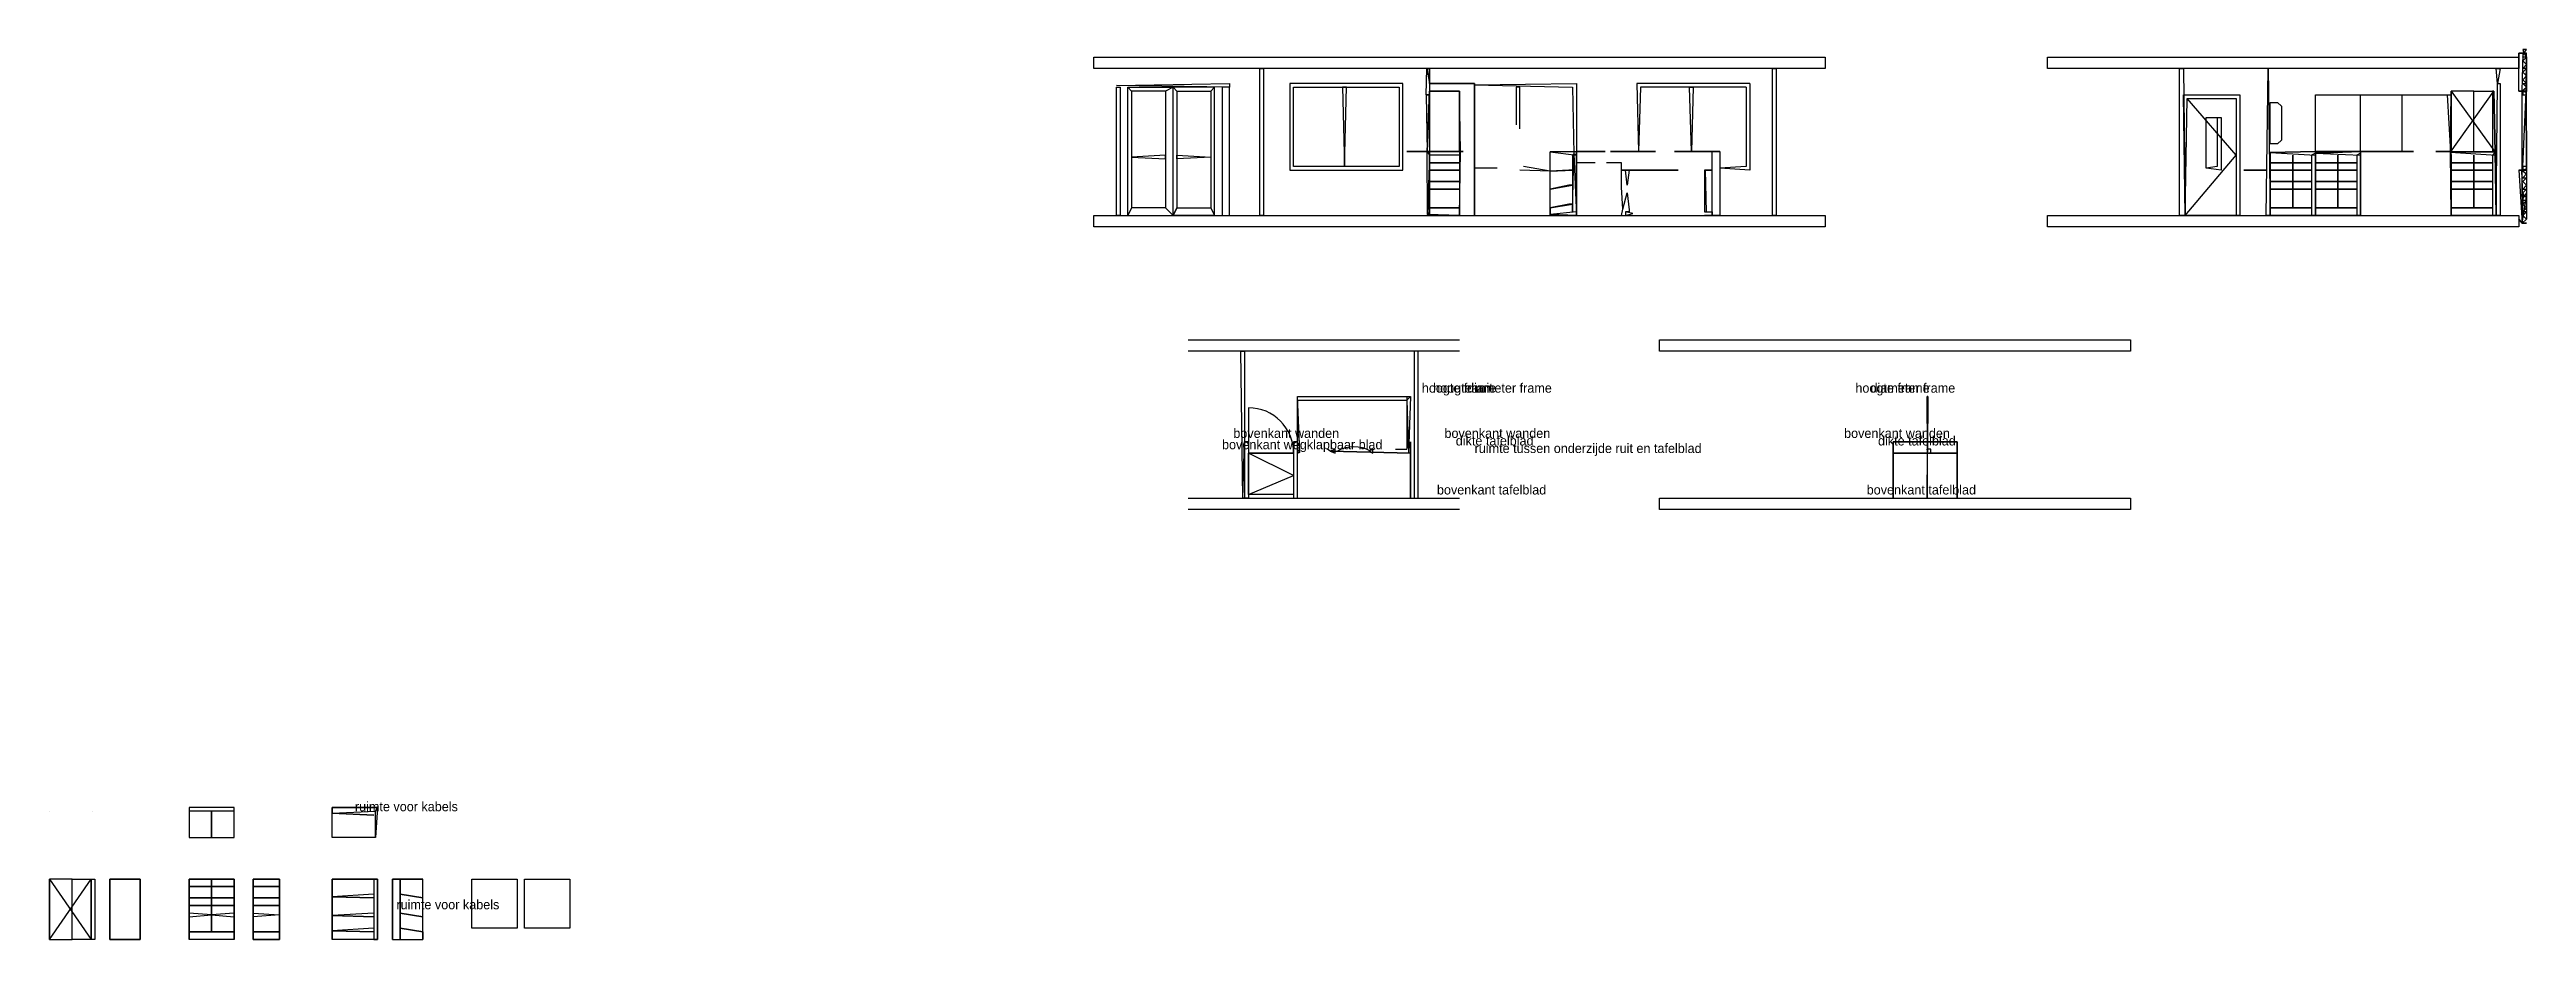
# Model space of a CAD drawing. Header units: metres. Extents: x -641 to 2745, y -1284 to 599.
# Drawn here: x 417 to 1074, y -1284 to -1048 of the extents above; entities that cross this region are included whole.
import ezdxf

# ---------------------------------------------------------------- set-up
doc = ezdxf.new("R2010")
doc.units = ezdxf.units.M

msp = doc.modelspace()

# ---------------------------------------------------------------- texts
for s, p in [('hoogte frame', (781, -1139)), ('hoogte ruit', (784, -1139)), ('diameter frame', (793, -1139)), ('hoogte frame', (896, -1139)), ('diameter frame', (900, -1139)), ('bovenkant wanden', (731, -1151)), ('bovenkant wanden', (787, -1151)), ('bovenkant wanden', (893, -1151)), ('bovenkant wegklapbaar blad', (728, -1154)), ('dikte tafelblad', (790, -1153)), ('ruimte tussen onderzijde ruit en tafelblad', (795, -1155)), ('dikte tafelblad', (902, -1153)), ('bovenkant tafelblad', (785, -1166)), ('bovenkant tafelblad', (899, -1166)), ('ruimte voor kabels', (498, -1250)), ('ruimte voor kabels', (509, -1276))]:
    msp.add_text(s, height=2.5).set_placement(p)

# ---------------------------------------------------------------- linework, layer by layer
for points in [[(694, -1050), (888, -1050), (888, -1053), (694, -1053)], [(947, -1050), (1072, -1050), (1072, -1053), (947, -1053)], [(1073.3, -1049), (1072, -1049), (1072, -1050), (1072, -1050), (1072, -1049), (1073.3, -1049)], [(1073.89, -1059.33), (1074, -1049), (1073, -1049), (1072.75, -1059)], [(1073.3, -1049), (1074, -1048), (1073, -1048), (1073.3, -1049)], [(1073.3, -1049), (1073, -1049), (1074, -1049), (1073.3, -1049)], [(1073.3, -1049), (1074, -1049), (1074, -1049), (1073.3, -1049)], [(700, -1057.5), (730, -1057), (730, -1058), (700, -1057.5)], [(738, -1053), (739, -1053), (739, -1092), (738, -1092)], [(782.33, -1053), (783, -1053), (783, -1060), (782.11, -1060)], [(782.33, -1053), (783, -1053), (783, -1060), (782.11, -1060)], [(783, -1057), (783, -1057), (783, -1053), (782.33, -1053)], [(783, -1057), (795, -1057), (795, -1057), (783, -1057)], [(795, -1057.33), (795, -1057), (795, -1092), (795, -1092)], [(874, -1053), (875, -1053), (875, -1092), (874, -1092)], [(983.5, -1092), (982, -1092), (982, -1053), (983, -1053)], [(1005.5, -1053), (1006, -1092), (1005, -1092), (1005.5, -1053)], [(1066.33, -1057), (1066, -1053), (1067, -1053), (1066.33, -1057)], [(1066.33, -1057), (1067, -1057), (1067, -1092), (1066, -1092)], [(701, -1092), (700, -1092), (700, -1058), (701, -1058)], [(704, -1090), (703, -1092), (703, -1058), (704, -1059)], [(703, -1058), (715, -1058), (713, -1059), (704, -1059)], [(713, -1090), (715, -1092), (715, -1058), (713, -1059)], [(726, -1058), (715, -1058), (716, -1059), (725, -1059)], [(716, -1090), (715, -1092), (715, -1058), (716, -1059)], [(725, -1090), (726, -1092), (726, -1058), (725, -1059)], [(728, -1092), (730, -1092), (730, -1058), (728, -1058)], [(760.5, -1079), (761, -1058), (760, -1058), (760.5, -1079)], [(782.11, -1060), (783, -1060), (783, -1060), (782.11, -1060)], [(782.4, -1075.1), (791, -1075), (791, -1059), (783, -1059)], [(783, -1059), (783, -1059), (783, -1075), (782.4, -1075.1)], [(791, -1059), (783, -1059), (783, -1059), (791, -1059)], [(791, -1059), (791, -1059), (791, -1075), (791.29, -1075)], [(983, -1060), (998, -1060), (998, -1092), (983.5, -1092)], [(984, -1061), (997, -1061), (997, -1092), (983.5, -1092)], [(1006, -1062), (1008, -1062), (1009, -1063), (1009, -1072), (1008, -1073), (1006, -1073)], [(1053.88, -1075.25), (1060, -1075), (1060, -1059), (1054, -1059)], [(1054, -1059), (1054, -1059), (1054, -1075), (1053.88, -1075.25)], [(1065.67, -1075.17), (1060, -1075), (1060, -1059), (1065.33, -1059)], [(1065.33, -1059), (1065, -1059), (1065, -1075), (1065.67, -1075.17)], [(1072.75, -1059), (1073, -1059), (1072, -1059), (1072.75, -1059)], [(1072.75, -1059), (1073, -1059), (1074, -1059), (1073.89, -1059.33)], [(1073.89, -1059.33), (1074, -1059), (1073, -1059), (1073, -1060), (1074, -1060), (1074, -1060), (1074, -1060), (1073.89, -1059.33)], [(989, -1066), (993, -1066), (993, -1080), (989, -1079.5)], [(989, -1066), (992, -1066), (992, -1079), (989, -1079.5)], [(704, -1076.5), (713, -1077), (713, -1076), (704, -1076.5)], [(725, -1076.5), (716, -1077), (716, -1076), (725, -1076.5)], [(777, -1075), (792, -1075), (792, -1075), (777, -1075)], [(782.4, -1075.1), (783, -1075), (783, -1092), (782.5, -1091.75)], [(782.4, -1075.1), (791, -1075), (791, -1092), (782.5, -1091.75)], [(782.4, -1075.1), (783, -1076), (783, -1091), (782.5, -1091.75)], [(782.5, -1091.75), (783, -1092), (783, -1076), (783, -1076)], [(791.29, -1075), (783, -1075), (783, -1092), (791, -1092)], [(791, -1076), (783, -1076), (783, -1075), (791.29, -1075)], [(791.29, -1075), (783, -1075), (783, -1075), (791.29, -1075)], [(815, -1075.14), (822, -1075), (822, -1092), (815, -1091.75)], [(815, -1075.14), (822, -1075), (822, -1075), (815, -1075.14)], [(815, -1075.14), (822, -1076), (822, -1075), (815, -1075.14)], [(821.33, -1075.67), (821, -1076), (821, -1091), (821, -1091)], [(822, -1092), (822, -1092), (822, -1076), (821.33, -1075.67)], [(858, -1075), (860, -1075), (860, -1092), (858, -1092)], [(858, -1075), (860, -1075), (860, -1075), (858, -1075)], [(1006, -1075.33), (1018, -1075), (1018, -1075), (1006, -1075.33)], [(1006, -1075.33), (1018, -1075), (1018, -1092), (1006, -1092)], [(1006, -1075.33), (1018, -1076), (1018, -1075), (1006, -1075.33)], [(1006, -1075.33), (1006, -1076), (1006, -1092), (1006, -1092)], [(1012, -1076), (1012, -1076), (1012, -1090), (1012, -1090)], [(1018, -1075.5), (1017, -1076), (1017, -1092), (1018, -1092)], [(1018, -1075.5), (1030, -1075), (1030, -1092), (1018, -1092)], [(1018, -1075.5), (1030, -1076), (1030, -1075), (1018, -1075.5)], [(1018, -1075.5), (1018, -1076), (1018, -1092), (1018, -1092)], [(1024, -1076), (1024, -1076), (1024, -1090), (1024, -1090)], [(1030, -1075.5), (1029, -1076), (1029, -1092), (1030, -1092)], [(1053.88, -1075.25), (1066, -1075), (1066, -1092), (1054, -1092)], [(1053.88, -1075.25), (1066, -1076), (1066, -1075), (1053.88, -1075.25)], [(1053.88, -1075.25), (1054, -1076), (1054, -1092), (1054, -1092)], [(1065.67, -1075.17), (1054, -1075), (1054, -1075), (1065.67, -1075.17)], [(1060, -1076), (1060, -1076), (1060, -1090), (1060, -1090)], [(1065.67, -1075.17), (1065, -1076), (1065, -1092), (1066, -1092)], [(791, -1078), (783, -1078), (783, -1078), (791, -1078)], [(791, -1080), (783, -1080), (783, -1080), (791, -1080)], [(791, -1083), (783, -1083), (783, -1083), (791, -1083)], [(815, -1080.25), (821, -1080), (820, -1080), (815, -1080.25)], [(815, -1085), (821, -1084), (820, -1084), (815, -1085)], [(837, -1080), (835, -1080), (835, -1080), (837, -1080)], [(856.2, -1080), (856, -1080), (856, -1091), (856.5, -1091)], [(856.2, -1080), (858, -1080), (858, -1080), (856.2, -1080)], [(999, -1080), (1005, -1080), (1005, -1080), (999, -1080)], [(1012, -1078), (1006, -1078), (1006, -1078), (1012, -1078)], [(1012, -1080), (1006, -1080), (1006, -1080), (1012, -1080)], [(1012, -1083), (1006, -1083), (1006, -1083), (1012, -1083)], [(1012, -1078), (1017, -1078), (1017, -1078), (1012, -1078)], [(1012, -1080), (1017, -1080), (1017, -1080), (1012, -1080)], [(1012, -1083), (1017, -1083), (1017, -1083), (1012, -1083)], [(1024, -1078), (1018, -1078), (1018, -1078), (1024, -1078)], [(1024, -1080), (1018, -1080), (1018, -1080), (1024, -1080)], [(1024, -1083), (1018, -1083), (1018, -1083), (1024, -1083)], [(1024, -1078), (1029, -1078), (1029, -1078), (1024, -1078)], [(1024, -1080), (1029, -1080), (1029, -1080), (1024, -1080)], [(1024, -1083), (1029, -1083), (1029, -1083), (1024, -1083)], [(1060, -1078), (1054, -1078), (1054, -1078), (1060, -1078)], [(1060, -1080), (1054, -1080), (1054, -1080), (1060, -1080)], [(1060, -1083), (1054, -1083), (1054, -1083), (1060, -1083)], [(1060, -1078), (1065, -1078), (1065, -1078), (1060, -1078)], [(1060, -1080), (1065, -1080), (1065, -1080), (1060, -1080)], [(1060, -1083), (1065, -1083), (1065, -1083), (1060, -1083)], [(1072.75, -1080), (1073, -1080), (1072, -1080), (1072.75, -1080)], [(1072.75, -1080), (1073, -1080), (1074, -1080), (1074, -1079.73)], [(1074, -1079.73), (1074, -1087), (1073, -1087), (1072.75, -1080)], [(1074, -1079.73), (1074, -1079), (1073, -1079), (1073, -1080), (1074, -1080), (1074, -1080), (1074, -1080), (1074, -1079.73)], [(703, -1092), (715, -1092), (713, -1090), (704, -1090)], [(726, -1092), (715, -1092), (716, -1090), (725, -1090)], [(791, -1085), (783, -1085), (783, -1085), (791, -1085)], [(791, -1090), (783, -1090), (783, -1090), (791, -1090)], [(791, -1092), (791, -1092), (791, -1090), (791, -1090)], [(815, -1090), (821, -1089), (820, -1089), (815, -1090)], [(815, -1091.75), (815, -1092), (815, -1090), (815, -1090)], [(1012, -1085), (1006, -1085), (1006, -1085), (1012, -1085)], [(1006, -1090), (1017, -1090), (1017, -1092), (1006, -1092)], [(1006, -1090), (1017, -1090), (1017, -1090), (1006, -1090)], [(1012, -1085), (1017, -1085), (1017, -1085), (1012, -1085)], [(1024, -1085), (1018, -1085), (1018, -1085), (1024, -1085)], [(1018, -1090), (1029, -1090), (1029, -1092), (1018, -1092)], [(1018, -1090), (1029, -1090), (1029, -1090), (1018, -1090)], [(1024, -1085), (1029, -1085), (1029, -1085), (1024, -1085)], [(1060, -1085), (1054, -1085), (1054, -1085), (1060, -1085)], [(1054, -1090), (1065, -1090), (1065, -1092), (1054, -1092)], [(1054, -1090), (1065, -1090), (1065, -1090), (1054, -1090)], [(1060, -1085), (1065, -1085), (1065, -1085), (1060, -1085)], [(1072.9, -1094), (1074, -1087), (1073, -1087), (1072.9, -1094)], [(1073.33, -1087), (1074, -1087), (1074, -1087), (1073.33, -1087)], [(694, -1092), (888, -1092), (888, -1095), (694, -1095)], [(815, -1091.75), (822, -1092), (822, -1091), (815, -1091.75)], [(837, -1091.5), (835, -1091), (835, -1092), (837, -1091.5)], [(947, -1092), (1072, -1092), (1072, -1095), (947, -1095)], [(1072.9, -1094), (1072, -1093), (1072, -1093), (1072.9, -1094)], [(1072.9, -1094), (1074, -1094), (1074, -1094), (1072.9, -1094)], [(733, -1128), (734, -1128), (734, -1167), (733.5, -1167)], [(780, -1128), (779, -1128), (779, -1167), (780, -1167)], [(844, -1125), (969, -1125), (969, -1128), (844, -1128)], [(915.25, -1140), (915, -1140), (915, -1140), (915.25, -1140)], [(915.14, -1154.43), (915, -1140), (915, -1140), (915.14, -1154.43)], [(734, -1152), (735, -1152), (735, -1167), (733.5, -1167)], [(734, -1152), (735, -1152), (735, -1152), (734, -1152)], [(735, -1155), (747, -1155), (747, -1155), (735, -1155)], [(735, -1155), (747, -1155), (747, -1166), (735, -1166)], [(747, -1167), (748, -1167), (748, -1152), (747, -1152)], [(747, -1152), (748, -1152), (748, -1152), (747, -1152)], [(756.67, -1154.5), (758, -1155), (758, -1154), (756.67, -1154.5)], [(767, -1154.33), (768, -1155), (768, -1154), (767, -1154.33)], [(778, -1152), (778, -1152), (778, -1167), (778, -1167)], [(778, -1152), (778, -1152), (778, -1152), (778, -1152)], [(906, -1152), (906, -1152), (906, -1167), (906, -1167)], [(906, -1155), (923, -1155), (923, -1155), (906, -1155)], [(915.14, -1154.43), (915, -1154), (915, -1155), (916, -1155), (916, -1154), (915, -1154), (915, -1154), (915.14, -1154.43)], [(915.14, -1154.43), (915, -1155), (915, -1167), (915, -1167)], [(923, -1152), (923, -1152), (923, -1167), (923, -1167)], [(844, -1167), (969, -1167), (969, -1170), (844, -1170)], [(454, -1249), (454, -1257), (466, -1257), (466, -1249)], [(460, -1250), (460, -1257), (460, -1257), (460, -1250)], [(492, -1257), (492, -1249), (504, -1249), (503.5, -1257)], [(503.5, -1250), (504, -1249), (492, -1249), (492, -1250.5)], [(417, -1284), (423, -1284), (423, -1268), (417, -1268)], [(417, -1268), (417, -1268), (417, -1284), (417, -1284)], [(428, -1284), (423, -1284), (423, -1268), (428, -1268)], [(428, -1268), (429, -1268), (429, -1284), (428, -1284)], [(433, -1284), (441, -1284), (441, -1268), (433, -1268)], [(433, -1268), (433, -1268), (433, -1284), (433, -1284)], [(441, -1268), (433, -1268), (433, -1268), (441, -1268)], [(441, -1268), (441, -1268), (441, -1284), (441, -1284)], [(454, -1268), (466, -1268), (466, -1284), (454, -1284)], [(454, -1268), (454, -1268), (454, -1284), (454, -1284)], [(454, -1268), (466, -1268), (466, -1268), (454, -1268)], [(454, -1268), (466, -1268), (466, -1284), (454, -1284)], [(460, -1268), (460, -1268), (460, -1282), (460, -1282)], [(466, -1268), (466, -1268), (466, -1284), (466, -1284)], [(471, -1268), (478, -1268), (478, -1284), (471, -1284)], [(478, -1268), (471, -1268), (471, -1284), (478, -1284)], [(478, -1268), (471, -1268), (471, -1268), (478, -1268)], [(471, -1284), (471, -1284), (471, -1268), (471, -1268)], [(492, -1268), (504, -1268), (504, -1284), (492, -1284)], [(492, -1268), (504, -1268), (504, -1284), (492, -1284)], [(492, -1268), (492, -1268), (492, -1284), (492, -1284)], [(492, -1268), (504, -1268), (504, -1268), (492, -1268)], [(504, -1268), (503, -1268), (503, -1284), (504, -1284)], [(516, -1268), (508, -1268), (508, -1284), (516, -1284)], [(516, -1268), (508, -1268), (508, -1268), (516, -1268)], [(508, -1284), (508, -1284), (508, -1268), (508, -1268)], [(510, -1268), (510, -1268), (510, -1284), (510, -1284)], [(529, -1268), (541, -1268), (541, -1281), (529, -1281)], [(543, -1268), (555, -1268), (555, -1281), (543, -1281)], [(460, -1270), (454, -1270), (454, -1270), (460, -1270)], [(460, -1273), (454, -1273), (454, -1273), (460, -1273)], [(460, -1270), (466, -1270), (466, -1270), (460, -1270)], [(460, -1273), (466, -1273), (466, -1273), (460, -1273)], [(478, -1270), (471, -1270), (471, -1270), (478, -1270)], [(478, -1273), (471, -1273), (471, -1273), (478, -1273)], [(492, -1272.67), (503, -1273), (503, -1273), (492, -1272.67)], [(516, -1273), (510, -1272), (510, -1272), (516, -1273)], [(460, -1275), (454, -1275), (454, -1275), (460, -1275)], [(460, -1277.5), (454, -1277), (454, -1278), (460, -1277.5)], [(460, -1275), (466, -1275), (466, -1275), (460, -1275)], [(460, -1277.5), (466, -1278), (466, -1277), (460, -1277.5)], [(478, -1275), (471, -1275), (471, -1275), (478, -1275)], [(478, -1277.5), (471, -1278), (471, -1277), (478, -1277.5)], [(492, -1277.67), (503, -1278), (503, -1278), (492, -1277.67)], [(516, -1278), (510, -1277), (510, -1277), (516, -1278)], [(516, -1282), (510, -1281), (510, -1281), (516, -1282)], [(441, -1284), (433, -1284), (433, -1284), (441, -1284)], [(454, -1282), (466, -1282), (466, -1284), (454, -1284)], [(454, -1282), (466, -1282), (466, -1282), (454, -1282)], [(478, -1282), (471, -1282), (471, -1282), (478, -1282)], [(478, -1284), (478, -1284), (478, -1282), (478, -1282)], [(492, -1281.75), (503, -1282), (503, -1284), (492, -1284)], [(492, -1281.75), (503, -1282), (503, -1282), (492, -1281.75)], [(516, -1284), (516, -1284), (516, -1282), (516, -1282)]]:
    msp.add_lwpolyline(points, close=True)
for points in [[(1072.75, -1059), (1072, -1059), (1072, -1049), (1073, -1049), (1072.75, -1059)], [(1072.75, -1059), (1074, -1058), (1073, -1057), (1074, -1057), (1073, -1056), (1074, -1055), (1073, -1054), (1074, -1053), (1073, -1053), (1074, -1052), (1073, -1051), (1074, -1050), (1073, -1050), (1073.3, -1049)], [(1073.3, -1049), (1074, -1050), (1074, -1051.5)], [(1074, -1051.5), (1074, -1051), (1074, -1051.5)], [(746, -1057), (746, -1080), (776, -1080), (776, -1057), (746, -1057)], [(795, -1057.33), (822, -1057), (822, -1075)], [(795, -1057.33), (821, -1058), (821.33, -1075.67)], [(868, -1057), (838, -1057), (838.5, -1075)], [(868, -1057), (868, -1080), (860, -1079.5)], [(1074, -1057.6), (1073.89, -1059.33)], [(1074, -1057.6), (1074, -1059), (1074, -1059), (1073.89, -1059.33)], [(1074, -1051.5), (1074, -1053), (1074, -1054.5)], [(1074, -1054.5), (1074, -1054), (1074, -1054.5)], [(1074, -1054.5), (1074, -1056), (1074, -1057.6)], [(1074, -1057.6), (1074, -1057), (1074, -1057.6)], [(747, -1058), (775, -1058), (775, -1079), (747, -1079), (747, -1058)], [(782.11, -1060), (782.4, -1075.1)], [(782.11, -1060), (782.4, -1075.1)], [(782.11, -1060), (782.4, -1075.1)], [(782.11, -1060), (782.4, -1075.1)], [(782.11, -1060), (782.4, -1075.1)], [(807, -1069), (807, -1058), (806, -1058), (806, -1068)], [(867, -1058), (839, -1058), (838.5, -1075)], [(852.5, -1075), (852, -1058), (853, -1058), (852.5, -1075)], [(867, -1058), (867, -1079), (860, -1079.5)], [(983.5, -1092), (997, -1076), (984, -1061)], [(1044, -1075), (1018, -1075), (1018, -1060), (1054, -1060), (1054, -1075), (1050, -1075)], [(1018, -1075.5), (1018, -1060), (1053, -1060), (1053.88, -1075.25)], [(1030, -1075.5), (1030, -1060)], [(1041, -1075), (1041, -1060)], [(1053.88, -1075.25), (1065.33, -1059)], [(1054, -1059), (1065.67, -1075.17)], [(1072.75, -1059), (1072.75, -1080)], [(1073, -1079), (1073.89, -1059.33)], [(1074, -1079.73), (1073.89, -1059.33)], [(1073.89, -1059.33), (1074, -1079.73)], [(777, -1075), (791.29, -1075)], [(777, -1075), (791.29, -1075)], [(815, -1075.14), (829.6, -1075)], [(815, -1075.14), (829.6, -1075)], [(829.6, -1075), (822, -1075), (822, -1075), (829.6, -1075)], [(829.6, -1075), (829.6, -1075)], [(829.6, -1075), (829.6, -1075)], [(829.6, -1075), (829.6, -1075)], [(831, -1075), (843, -1075)], [(831, -1075), (843, -1075)], [(831, -1075), (843, -1075)], [(843, -1075), (831, -1075)], [(848, -1075), (858, -1075), (858, -1075), (848, -1075)], [(848, -1075), (860, -1075)], [(848, -1075), (860, -1075)], [(1044, -1075), (1018, -1075), (1018, -1075), (1044, -1075)], [(1050, -1075), (1054, -1075), (1054, -1075), (1050, -1075)], [(801, -1079.5), (795, -1079.5)], [(801, -1079.5), (795, -1079.5)], [(815, -1080.25), (807, -1080)], [(815, -1080.25), (808, -1079)], [(827, -1078), (822, -1078), (822, -1092), (834, -1092), (834.33, -1090.33)], [(834, -1084.5), (834, -1078), (830, -1078)], [(840.67, -1080), (834, -1080), (834, -1080), (840.67, -1080)], [(835.5, -1084), (835, -1080), (836, -1080), (835.5, -1084)], [(840.67, -1080), (849, -1080)], [(840.67, -1080), (840.67, -1080)], [(849, -1080), (840.67, -1080)], [(856.2, -1080), (858, -1080), (858, -1080), (856.2, -1080)], [(1072.75, -1080), (1072, -1080), (1072.9, -1094)], [(1072.75, -1080), (1072.9, -1094)], [(1072.75, -1080), (1074, -1081), (1073, -1082), (1074, -1082), (1073, -1083), (1074, -1084), (1073, -1085), (1074, -1085), (1073, -1086), (1073.33, -1087)], [(1074, -1079.73), (1074, -1079.73)], [(1074, -1079.73), (1074, -1080), (1074, -1080), (1074, -1079.73)], [(1074, -1079.73), (1074, -1081), (1074, -1082)], [(1074, -1082), (1074, -1083), (1074, -1084.5)], [(1074, -1084.5), (1074, -1084), (1074, -1084.5)], [(834.33, -1090.33), (834, -1084.5)], [(834.33, -1090.33), (835.5, -1086)], [(836, -1090.5), (836, -1091), (835, -1091), (835, -1091)], [(835.5, -1086), (836, -1090.5)], [(1072.9, -1094), (1074, -1093), (1073, -1092), (1074, -1091), (1073, -1091), (1074, -1090), (1073, -1089), (1074, -1088), (1073, -1088), (1073.33, -1087)], [(1074, -1084.5), (1074, -1086), (1073.33, -1087)], [(1073.33, -1087), (1074, -1087), (1074, -1088)], [(1074, -1088), (1074, -1089), (1074, -1090.5)], [(1074, -1090.5), (1074, -1090), (1074, -1090.5)], [(1074, -1090.5), (1074, -1092), (1074, -1093)], [(856.5, -1091), (858, -1091), (858, -1092), (856, -1092)], [(1074, -1093), (1074, -1093), (1072.9, -1094)], [(719, -1125), (791, -1125)], [(791, -1128), (719, -1128)], [(735, -1143), (735, -1155)], [(748.6, -1154.8), (748, -1140), (778, -1140), (777.5, -1155)], [(748, -1154), (748, -1154), (748, -1140), (777, -1140), (777, -1154), (777, -1154)], [(748, -1140.5), (748, -1140.5)], [(748.6, -1154.8), (748, -1141), (777, -1141), (777.5, -1155)], [(777, -1141), (778, -1140)], [(915.25, -1140), (915.14, -1154.43)], [(915.25, -1140), (915.14, -1154.43)], [(735, -1166), (747, -1161), (735, -1155)], [(748.6, -1154.8), (748, -1154)], [(748.6, -1154.8), (748, -1155), (748, -1155), (748.6, -1154.8)], [(756.67, -1154.5), (756, -1154)], [(756.67, -1154.5), (758, -1154)], [(756.67, -1154.5), (778, -1155), (778, -1155), (756.67, -1154.5)], [(767, -1154.33), (768.33, -1154)], [(768.33, -1154), (768.33, -1154)], [(774, -1154), (777, -1154)], [(906, -1167), (906, -1152), (912, -1152)], [(912, -1152), (906, -1152), (906, -1152), (912, -1152)], [(915.5, -1152), (912, -1152)], [(912, -1152), (915.5, -1152)], [(912, -1152), (915.5, -1152)], [(915.5, -1152), (923, -1152), (923, -1167)], [(915.5, -1152), (923, -1152), (923, -1152), (915.5, -1152)], [(719, -1167), (791, -1167)], [(791, -1170), (719, -1170)], [(417, -1250), (417, -1250)], [(428.5, -1250), (428.5, -1250)], [(466, -1257), (466, -1250), (454, -1250), (454, -1257)], [(492, -1250.5), (503, -1251)], [(503, -1251), (492, -1250.5)], [(492, -1257), (492, -1250.5)], [(503.5, -1257), (503.5, -1250)], [(417, -1284), (428, -1268)], [(417, -1268), (428, -1284)], [(503, -1272), (492, -1272.67)], [(503, -1277), (492, -1277.67)], [(503, -1281), (492, -1281.75)]]:
    msp.add_lwpolyline(points)
for centre, radius, start, end in [((735, -1155), 12, 0, 90), ((763, -1162), 8.67, 59.48976, 120.51024)]:
    msp.add_arc(centre, radius, start, end)

msp.set_redraw_order([(e.dxf.handle, doc.entitydb.next_handle()) for e in msp.query("TEXT MTEXT ATTDEF DIMENSION ARC_DIMENSION")])  # texts and dimensions are drawn at this point

doc.saveas('drawing.dxf')
